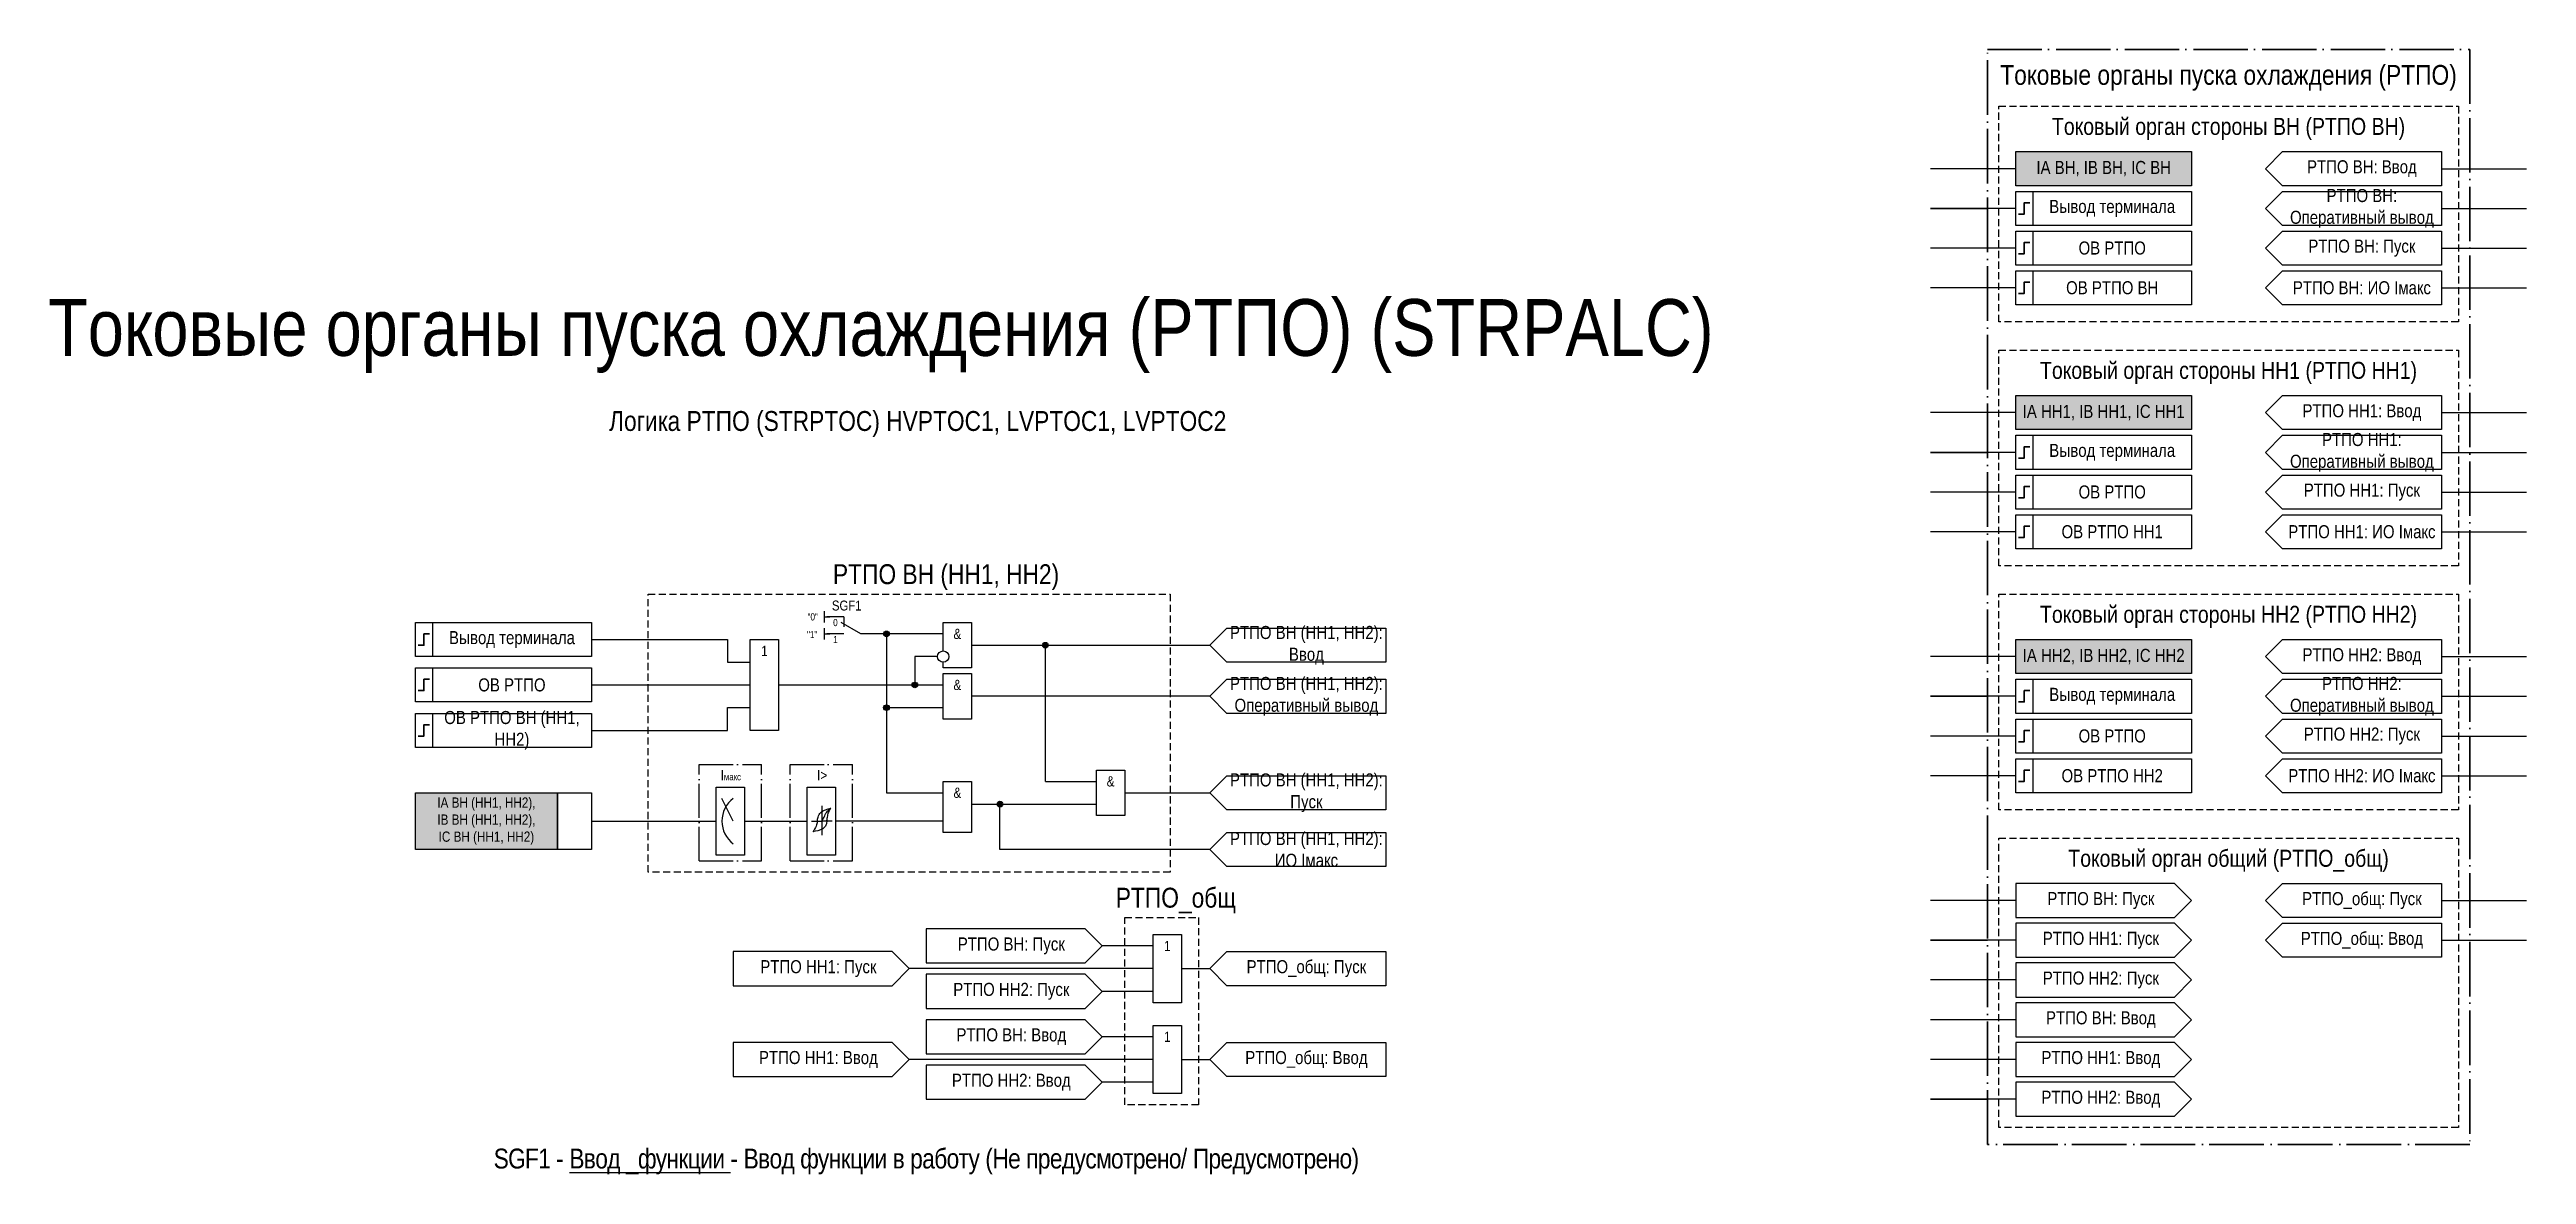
# Model space of a CAD drawing. Header units: millimetres. Extents: x -908 to 815, y -37 to 231.
# Drawn here: x -65.5 to 371, y -27.3 to 171 of the extents above; entities that cross this region are included whole.
import ezdxf
from ezdxf.enums import TextEntityAlignment as Align

# ---------------------------------------------------------------- set-up
doc = ezdxf.new("R2010")
doc.units = ezdxf.units.MM
doc.linetypes.add('ACAD_ISO04W100', pattern=[30, 24, -3, 0, -3])
doc.linetypes.add('штриховая2', pattern=[0.375, 0.25, -0.125])
doc.layers.add('TEXT', color=7, linetype='Continuous', lineweight=25)
doc.layers.add('Основная', color=7, linetype='Continuous')
doc.styles.add('1.8_Gost_RD', font='ARIALN.TTF', dxfattribs={"height": 1.8})
doc.styles.add('2.5_Gost_RD', font='ARIALN.TTF', dxfattribs={"height": 2.5})
doc.styles.add('3.5_Gost_RD', font='ARIALN.TTF', dxfattribs={"height": 3.5})
doc.styles.add('Вывод', font='ARIALN.TTF', dxfattribs={"height": 2.5})
doc.styles.add('Компонент', font='ARIALN.TTF', dxfattribs={"height": 3.5})

msp = doc.modelspace()

# ---------------------------------------------------------------- texts
at = {"color": 30, "ltscale": 100, "attachment_point": 5, "style": '3.5_Gost_RD'}
for s, insert, char_height, width in [('Токовые органы пуска охлаждения (РТПО)', (318.5, 166), 3.5, 85), ('Токовый орган стороны ВН (РТПО ВН)', (318.5, 157), 3, 81), ('Токовый орган стороны НН1 (РТПО НН1)', (318.5, 114), 3, 81), ('Логика РТПО (STRPTOC) {\\C6;HVPTOC1, LVPTOC1, LVPTOC2}', (87.5, 105), 3.5, 145), ('Токовый орган стороны НН2 (РТПО НН2)', (318.5, 71), 3, 81), ('Токовый орган общий (РТПО_общ)', (318.5, 28), 3, 81), ('{\\T0.95;SGF1 - \\LВвод _функции\\l - Ввод функции в работу (Не предусмотрено/ Предусмотрено)}', (89, -25), 3.5, 165)]:
    msp.add_mtext(s, dxfattribs=dict(at, insert=insert, char_height=char_height, width=width))
at = {"color": 0, "ltscale": 100, "char_height": 2.3, "attachment_point": 5, "style": '2.5_Gost_RD'}
for s, insert, width in [('{\\C256;IA ВН, IB ВН, IC ВН}', (296.5, 150), 31), ('{\\C256;Вывод терминала}', (298, 143), 28), ('{\\C256;IA НН1, IB НН1, IC НН1}', (296.5, 107), 31), ('{\\C256;Вывод терминала}', (298, 100), 28), ('{\\C256;IA НН2, IB НН2, IC НН2}', (296.5, 64), 31), ('{\\C256;Вывод терминала}', (298, 57), 28)]:
    msp.add_mtext(s, dxfattribs=dict(at, insert=insert, width=width))
at = {"ltscale": 100, "attachment_point": 5, "style": '2.5_Gost_RD'}
for s, insert, char_height, width in [('РТПО ВН: Ввод', (342, 150), 2.3, 28), ('РТПО ВН: Оперативный вывод', (342, 143), 2.3, 28), ('РТПО ВН: Пуск', (342, 136), 2.3, 28), ('РТПО ВН: ИО Iмакс', (342, 129), 2.3, 28), ('РТПО НН1: Ввод', (342, 107), 2.3, 28), ('РТПО НН1: Оперативный вывод', (342, 100), 2.3, 28), ('РТПО НН1: Пуск', (342, 93), 2.3, 28), ('РТПО НН1: ИО Iмакс', (342, 86), 2.3, 28), ('Вывод терминала', (16, 67), 2.3, 28), ('1', (60.5, 65), 1.8, 5), ('&', (94.5, 68), 1.8, 5), ('РТПО ВН (НН1, НН2): Ввод', (156, 66), 2.3, 28), ('РТПО НН2: Ввод', (342, 64), 2.3, 28), ('&', (94.5, 59), 1.8, 5), ('РТПО ВН (НН1, НН2): Оперативный вывод', (156, 57), 2.3, 28), ('РТПО НН2: Оперативный вывод', (342, 57), 2.3, 28), ('РТПО НН2: Пуск', (342, 50), 2.3, 28), ('РТПО НН2: ИО Iмакс', (342, 43), 2.3, 28), ('&', (94.5, 40), 1.8, 5), ('&', (121.5, 42), 1.8, 5), ('РТПО ВН (НН1, НН2): Пуск', (156, 40), 2.3, 28), ('РТПО ВН (НН1, НН2): ИО Iмакс', (156, 30), 2.3, 28), ('РТПО ВН: Пуск', (296, 21), 2.3, 28), ('РТПО_общ: Пуск', (342, 21), 2.3, 28), ('РТПО ВН: Пуск', (104, 13), 2.3, 28), ('1', (131.5, 13), 1.8, 5), ('РТПО НН1: Пуск', (296, 14), 2.3, 28), ('РТПО_общ: Ввод', (342, 14), 2.3, 28), ('РТПО НН1: Пуск', (70, 9), 2.3, 28), ('РТПО_общ: Пуск', (156, 9), 2.3, 28), ('РТПО НН2: Пуск', (104, 5), 2.3, 28), ('РТПО НН2: Пуск', (296, 7), 2.3, 28), ('РТПО ВН: Ввод', (296, 0), 2.3, 28), ('РТПО ВН: Ввод', (104, -3), 2.3, 28), ('1', (131.5, -3), 1.8, 5), ('РТПО НН1: Ввод', (70, -7), 2.3, 28), ('РТПО_общ: Ввод', (156, -7), 2.3, 28), ('РТПО НН1: Ввод', (296, -7), 2.3, 28), ('РТПО НН2: Ввод', (104, -11), 2.3, 28), ('РТПО НН2: Ввод', (296, -14), 2.3, 28)]:
    msp.add_mtext(s, dxfattribs=dict(at, insert=insert, char_height=char_height, width=width))
at = {"color": 3, "ltscale": 100, "insert": (81, 120.5), "char_height": 10, "width": 318.1655, "attachment_point": 5, "style": '3.5_Gost_RD'}
msp.add_mtext('Токовые органы пуска охлаждения (РТПО) (STRPALC)', dxfattribs=at)
at = {"color": 251, "ltscale": 100, "true_color": 0x58595b, "char_height": 3.5, "width": 113, "attachment_point": 5, "style": '3.5_Gost_RD'}
for s, insert in [('РТПО ВН (НН1, НН2)', (92.5, 78)), ('РТПО_общ', (133, 21))]:
    msp.add_mtext(s, dxfattribs=dict(at, insert=insert))
at = {"ltscale": 100, "insert": (68, 68.5), "char_height": 1.25, "attachment_point": 1, "style": '3.5_Gost_RD'}
msp.add_mtext_dynamic_manual_height_columns('"1"', width=2, gutter_width=17.5, heights=[0], dxfattribs=at)
at = {"color": 7, "ltscale": 100, "char_height": 1.8, "attachment_point": 1, "style": '1.8_Gost_RD'}
for s, insert in [('\\pi2.7859;I{\\H0.66667x;макс}', (50, 44)), ('\\pi4.7676;I>', (65, 44))]:
    msp.add_mtext_dynamic_manual_height_columns(s, width=11, gutter_width=17.5, heights=[0], dxfattribs=dict(at, insert=insert))
at = {"layer": 'TEXT', "color": 0, "ltscale": 100, "attachment_point": 5, "style": '2.5_Gost_RD'}
for s, insert, char_height, width in [('{\\C256;ОВ РТПО}', (298, 136), 2.3, 28), ('{\\C256;ОВ РТПО}', (298, 93), 2.3, 28), ('{\\C256;ОВ РТПО}', (16, 59), 2.3, 28), ('{\\C256;ОВ РТПО}', (298, 50), 2.3, 28), ('{\\H0.72x;IA ВН (НН1, НН2), \\PIB ВН (НН1, НН2), \\PIC ВН (НН1, НН2)}', (11.5, 35), 2.5, 25)]:
    msp.add_mtext(s, dxfattribs=dict(at, insert=insert, char_height=char_height, width=width))
at = {"layer": 'Основная', "color": 0, "ltscale": 100, "char_height": 2.3, "width": 28, "attachment_point": 5, "style": '2.5_Gost_RD'}
for s, insert in [('{\\C256;ОВ РТПО ВН}', (298, 129)), ('{\\C256;ОВ РТПО НН1}', (298, 86)), ('{\\C256;ОВ РТПО ВН (НН1, НН2)}', (16, 51)), ('{\\C256;ОВ РТПО НН2}', (298, 43))]:
    msp.add_mtext(s, dxfattribs=dict(at, insert=insert))

# ---------------------------------------------------------------- blocks, each defined once
blk = doc.blocks.new('*U79')
at = {"layer": 'Основная', "color": 0}
blk.add_line((0, 0), (7, 4), dxfattribs=at)
at = {"layer": 'Основная', "ltscale": 0.35}
blk.add_line((6, 6), (6, 2.5), dxfattribs=at)
blk = doc.blocks.new('*U81')
at = {"layer": 'Основная', "color": 0}
for p, q in [((-3, 6), (-9, 6)), ((-3, 0), (-9, 0)), ((9, 0), (3, 0))]:
    blk.add_line(p, q, dxfattribs=at)
at = {"layer": 'Основная', "ltscale": 0.25, "xscale": -1}
blk.add_blockref('*U79', (3, 0), dxfattribs=at)
at = {"layer": 'Основная'}
for tag, height, style, p in [('ОУ', 3.5, 'Компонент', (-2, 10)), ('В1', 2.5, 'Вывод', (-14, 6)), ('В2', 2.5, 'Вывод', (-6, 4)), ('В3', 2.5, 'Вывод', (-6, -2))]:
    blk.add_attdef(tag, text='', height=height, dxfattribs=dict(at, style=style)).set_placement(p, align=Align.MIDDLE_CENTER)
blk = doc.blocks.new('Точка')
at = {"ltscale": 100}
h = blk.add_hatch(color=256, dxfattribs=at)
h.dxf.hatch_style = 1
edge = h.paths.add_edge_path()
edge.add_arc((0, 0), 0.5, 0, 360)
blk.add_circle((0, 0), 0.5, dxfattribs=at)
blk = doc.blocks.new('*U70')
at = {"layer": 'Основная', "linetype": 'ACAD_ISO04W100', "ltscale": 0.25}
for p, q in [((0, 0), (11, 0)), ((0, -17), (0, 0)), ((11, -17), (11, 0)), ((0, -17), (11, -17))]:
    blk.add_line(p, q, dxfattribs=at)
at = {"layer": 'Основная', "style": 'Компонент'}
blk.add_attdef('ОУ', text='', height=3.5, dxfattribs=at).set_placement((11, 0), align=Align.MIDDLE_CENTER)

# ---------------------------------------------------------------- hatches: boundary and pattern name
at = {"ltscale": 100, "true_color": 0xf7941d}
h = msp.add_hatch(color=30, dxfattribs=at)
h.dxf.hatch_style = 1
h.paths.add_polyline_path([(281, 153), (312, 153), (312, 147), (281, 147)])
h = msp.add_hatch(color=30, dxfattribs=at)
h.dxf.hatch_style = 1
h.paths.add_polyline_path([(281, 110), (312, 110), (312, 104), (281, 104)])
h = msp.add_hatch(color=30, dxfattribs=at)
h.dxf.hatch_style = 1
h.paths.add_polyline_path([(281, 67), (312, 67), (312, 61), (281, 61)])
h = msp.add_hatch(color=30, dxfattribs=at)
h.dxf.hatch_style = 1
h.paths.add_polyline_path([(-1, 40), (24, 40), (24, 30), (-1, 30)])

# ---------------------------------------------------------------- linework, layer by layer
at = {"ltscale": 100}
for p, q in [((281, 150), (266, 150)), ((356, 150), (371, 150)), ((281, 143), (266, 143)), ((266, 143), (276, 143)), ((356, 143), (371, 143)), ((281, 136), (266, 136)), ((328, 139), (325, 136)), ((325, 136), (328, 133)), ((328, 139), (356, 139)), ((356, 136), (371, 136)), ((328, 132), (325, 129)), ((328, 132), (356, 132)), ((281, 129), (266, 129)), ((325, 129), (328, 126)), ((356, 129), (371, 129)), ((281, 107), (266, 107)), ((356, 107), (371, 107)), ((281, 100), (266, 100)), ((266, 100), (276, 100)), ((356, 100), (371, 100)), ((281, 93), (266, 93)), ((328, 96), (325, 93)), ((325, 93), (328, 90)), ((328, 96), (356, 96)), ((356, 93), (371, 93)), ((328, 89), (325, 86)), ((328, 89), (356, 89)), ((281, 86), (266, 86)), ((325, 86), (328, 83)), ((356, 86), (371, 86)), ((71, 72), (71, 70)), ((71, 71), (72, 71)), ((71, 69), (71, 67)), ((71, 68), (72, 68)), ((92, 68), (80, 68)), ((82, 68), (82, 55)), ((97, 66), (139, 66)), ((110, 42), (110, 66)), ((142, 69), (139, 66)), ((139, 66), (142, 63)), ((142, 69), (170, 69)), ((170, 69), (170, 63)), ((87, 64), (87, 59)), ((91, 64), (87, 64)), ((170, 63), (142, 63)), ((281, 64), (266, 64)), ((356, 64), (371, 64)), ((30, 59), (58, 59)), ((63, 59), (92, 59)), ((139, 57), (97, 57)), ((142, 60), (139, 57)), ((139, 57), (142, 54)), ((142, 60), (170, 60)), ((170, 60), (170, 54)), ((281, 57), (266, 57)), ((266, 57), (276, 57)), ((356, 57), (371, 57)), ((82, 55), (92, 55)), ((82, 55), (82, 40)), ((170, 54), (142, 54)), ((328, 53), (325, 50)), ((328, 53), (356, 53)), ((281, 50), (266, 50)), ((325, 50), (328, 47)), ((356, 50), (371, 50)), ((328, 46), (325, 43)), ((328, 46), (356, 46)), ((52, 39.5), (52, 41)), ((52, 41), (57, 41)), ((52, 32), (52, 40)), ((57, 41), (57, 35)), ((68, 39.5), (68, 41)), ((68, 41), (73, 41)), ((68, 32), (68, 40)), ((73, 41), (73, 35)), ((82, 40), (92, 40)), ((110, 42), (119, 42)), ((124, 40), (139, 40)), ((142, 43), (139, 40)), ((139, 40), (142, 37)), ((142, 43), (170, 43)), ((281, 43), (266, 43)), ((325, 43), (328, 40)), ((356, 43), (371, 43)), ((30, 35), (52, 35)), ((57, 35), (57, 29)), ((73, 35), (73, 29)), ((92, 35), (73, 35)), ((97, 38), (119, 38)), ((102, 30), (102, 38)), ((52, 29), (52, 32)), ((68, 29), (68, 32)), ((142, 33), (139, 30)), ((142, 33), (170, 33)), ((57, 29), (52, 29)), ((73, 29), (68, 29)), ((139, 30), (102, 30)), ((139, 30), (142, 27)), ((281, 24), (281, 18)), ((309, 24), (281, 24)), ((309, 24), (312, 21)), ((328, 24), (325, 21)), ((328, 24), (356, 24)), ((281, 21), (266, 21)), ((281, 18), (309, 18)), ((312, 21), (309, 18)), ((325, 21), (328, 18)), ((356, 21), (371, 21)), ((89, 16), (89, 10)), ((117, 16), (89, 16)), ((117, 16), (120, 13)), ((281, 14), (266, 14)), ((266, 14), (276, 14)), ((281, 17), (281, 11)), ((309, 17), (281, 17)), ((309, 17), (312, 14)), ((312, 14), (309, 11)), ((328, 17), (325, 14)), ((325, 14), (328, 11)), ((328, 17), (356, 17)), ((356, 17), (356, 11)), ((356, 14), (371, 14)), ((55, 12), (55, 6)), ((83, 12), (55, 12)), ((83, 12), (86, 9)), ((86, 9), (83, 6)), ((129, 9), (86, 9)), ((89, 10), (117, 10)), ((120, 13), (117, 10)), ((129, 13), (120, 13)), ((134, 9), (139, 9)), ((142, 12), (139, 9)), ((139, 9), (142, 6)), ((142, 12), (170, 12)), ((281, 11), (309, 11)), ((281, 10), (281, 4)), ((309, 10), (281, 10)), ((309, 10), (312, 7)), ((356, 11), (328, 11)), ((55, 6), (83, 6)), ((89, 8), (89, 2)), ((117, 8), (89, 8)), ((117, 8), (120, 5)), ((120, 5), (117, 2)), ((129, 5), (120, 5)), ((281, 7), (266, 7)), ((312, 7), (309, 4)), ((89, 2), (117, 2)), ((89, 0), (89, -6)), ((117, 0), (89, 0)), ((117, 0), (120, -3)), ((281, 0), (266, 0)), ((281, 4), (309, 4)), ((281, 3), (281, -3)), ((309, 3), (281, 3)), ((309, 3), (312, 0)), ((312, 0), (309, -3)), ((55, -4), (55, -10)), ((83, -4), (55, -4)), ((83, -4), (86, -7)), ((120, -3), (117, -6)), ((129, -3), (120, -3)), ((142, -4), (139, -7)), ((142, -4), (170, -4)), ((170, -4), (170, -10)), ((281, -3), (309, -3)), ((281, -4), (281, -10)), ((309, -4), (281, -4)), ((309, -4), (312, -7)), ((86, -7), (83, -10)), ((129, -7), (86, -7)), ((89, -6), (117, -6)), ((89, -8), (89, -14)), ((117, -8), (89, -8)), ((117, -8), (120, -11)), ((134, -7), (139, -7)), ((139, -7), (142, -10)), ((281, -7), (266, -7)), ((312, -7), (309, -10)), ((55, -10), (83, -10)), ((120, -11), (117, -14)), ((129, -11), (120, -11)), ((170, -10), (142, -10)), ((281, -10), (309, -10)), ((281, -11), (281, -17)), ((309, -11), (281, -11)), ((309, -11), (312, -14)), ((89, -14), (117, -14)), ((281, -14), (266, -14)), ((266, -14), (276, -14)), ((281, -17), (309, -17)), ((312, -14), (309, -17))]:
    msp.add_line(p, q, dxfattribs=at)
at = {"color": 7, "ltscale": 100}
for p, q in [((55, 35), (53, 39)), ((57, 35), (68, 35)), ((68.79, 35), (70.6, 35)), ((72.42, 35), (70.6, 35))]:
    msp.add_line(p, q, dxfattribs=at)
msp.add_line((70.6, 37.72), (70.6, 32.52))
at = {"color": 251, "linetype": 'ACAD_ISO04W100', "lineweight": 30, "ltscale": 0.4, "true_color": 0x58595b}
msp.add_lwpolyline([(276, 171), (361, 171), (361, -22), (276, -22)], close=True, dxfattribs=at)
at = {"linetype": 'штриховая2', "ltscale": 5}
for points in [[(278, 161), (359, 161), (359, 123), (278, 123)], [(278, 118), (359, 118), (359, 80), (278, 80)], [(278, 75), (359, 75), (359, 37), (278, 37)], [(278, 32), (359, 32), (359, -19), (278, -19)]]:
    msp.add_lwpolyline(points, close=True, dxfattribs=at)
at = {"ltscale": 100}
for points in [[(281, 153), (312, 153), (312, 147), (281, 147)], [(281, 146), (284, 146), (284, 140), (281, 140)], [(281, 146), (312, 146), (312, 140), (281, 140)], [(281, 139), (284, 139), (284, 133), (281, 133)], [(281, 139), (312, 139), (312, 133), (281, 133)], [(281, 132), (284, 132), (284, 126), (281, 126)], [(281, 132), (312, 132), (312, 126), (281, 126)], [(281, 110), (312, 110), (312, 104), (281, 104)], [(281, 103), (284, 103), (284, 97), (281, 97)], [(281, 103), (312, 103), (312, 97), (281, 97)], [(281, 96), (284, 96), (284, 90), (281, 90)], [(281, 96), (312, 96), (312, 90), (281, 90)], [(281, 89), (284, 89), (284, 83), (281, 83)], [(281, 89), (312, 89), (312, 83), (281, 83)], [(-1, 70), (2, 70), (2, 64), (-1, 64)], [(-1, 70), (30, 70), (30, 64), (-1, 64)], [(58, 67), (63, 67), (63, 51), (58, 51)], [(281, 67), (312, 67), (312, 61), (281, 61)], [(-1, 62), (2, 62), (2, 56), (-1, 56)], [(-1, 62), (30, 62), (30, 56), (-1, 56)], [(281, 60), (284, 60), (284, 54), (281, 54)], [(281, 60), (312, 60), (312, 54), (281, 54)], [(-1, 54), (2, 54), (2, 48), (-1, 48)], [(-1, 54), (30, 54), (30, 48), (-1, 48)], [(281, 53), (284, 53), (284, 47), (281, 47)], [(281, 53), (312, 53), (312, 47), (281, 47)], [(119, 44), (124, 44), (124, 36), (119, 36)], [(281, 46), (284, 46), (284, 40), (281, 40)], [(281, 46), (312, 46), (312, 40), (281, 40)], [(-1, 40), (24, 40), (24, 30), (-1, 30)], [(24, 40), (30, 40), (30, 30), (24, 30)], [(92, 42), (97, 42), (97, 33), (92, 33)]]:
    msp.add_lwpolyline(points, close=True, dxfattribs=at)
for points in [[(325, 150), (328, 153), (356, 153), (356, 147), (328, 147), (325, 150)], [(325, 143), (328, 146), (356, 146), (356, 140), (328, 140), (325, 143)], [(325, 136), (328, 139), (356, 139), (356, 133), (328, 133), (325, 136)], [(325, 129), (328, 132), (356, 132), (356, 126), (328, 126), (325, 129)], [(325, 107), (328, 110), (356, 110), (356, 104), (328, 104), (325, 107)], [(325, 100), (328, 103), (356, 103), (356, 97), (328, 97), (325, 100)], [(325, 93), (328, 96), (356, 96), (356, 90), (328, 90), (325, 93)], [(325, 86), (328, 89), (356, 89), (356, 83), (328, 83), (325, 86)], [(92, 67), (92, 70), (97, 70), (97, 62), (92, 62), (92, 63)], [(30, 67), (54, 67), (54, 63), (58, 63)], [(92, 65), (92, 67)], [(325, 64), (328, 67), (356, 67), (356, 61), (328, 61), (325, 64)], [(92, 54), (92, 61), (97, 61), (97, 53), (92, 53), (92, 54)], [(325, 57), (328, 60), (356, 60), (356, 54), (328, 54), (325, 57)], [(30, 51), (54, 51), (54, 55), (58, 55)], [(325, 50), (328, 53), (356, 53), (356, 47), (328, 47), (325, 50)], [(325, 43), (328, 46), (356, 46), (356, 40), (328, 40), (325, 43)], [(139, 40), (142, 43), (170, 43), (170, 37), (142, 37), (139, 40)], [(139, 30), (142, 33), (170, 33), (170, 27), (142, 27), (139, 30)], [(325, 21), (328, 24), (356, 24), (356, 18), (328, 18), (325, 21)], [(129, 9), (129, 15), (134, 15), (134, 3), (129, 3), (129, 9)], [(139, 9), (142, 12), (170, 12), (170, 6), (142, 6), (139, 9)], [(129, -7), (129, -1), (134, -1), (134, -13), (129, -13), (129, -7)]]:
    msp.add_lwpolyline(points, dxfattribs=at)
at = {"lineweight": 30, "ltscale": 100}
for points in [[(283.5, 144), (282.5, 144), (282.5, 142), (281.5, 142)], [(283.5, 137), (282.5, 137), (282.5, 135), (281.5, 135)], [(283.5, 130), (282.5, 130), (282.5, 128), (281.5, 128)], [(283.5, 101), (282.5, 101), (282.5, 99), (281.5, 99)], [(283.5, 94), (282.5, 94), (282.5, 92), (281.5, 92)], [(283.5, 87), (282.5, 87), (282.5, 85), (281.5, 85)], [(1.5, 68), (0.5, 68), (0.5, 66), (-0.5, 66)], [(1.5, 60), (0.5, 60), (0.5, 58), (-0.5, 58)], [(283.5, 58), (282.5, 58), (282.5, 56), (281.5, 56)], [(1.5, 52), (0.5, 52), (0.5, 50), (-0.5, 50)], [(283.5, 51), (282.5, 51), (282.5, 49), (281.5, 49)], [(283.5, 44), (282.5, 44), (282.5, 42), (281.5, 42)]]:
    msp.add_lwpolyline(points, dxfattribs=at)
at = {"color": 251, "linetype": 'штриховая2', "ltscale": 5, "true_color": 0x58595b}
for points in [[(40, 75), (132, 75), (132, 26), (40, 26)], [(124, 18), (137, 18), (137, -15), (124, -15)]]:
    msp.add_lwpolyline(points, close=True, dxfattribs=at)
at = {"ltscale": 100}
msp.add_circle((92, 64), 1, dxfattribs=at)
at = {"color": 7, "ltscale": 100}
msp.add_arc((58, 35), 5, 126.8699, 233.1301, dxfattribs=at)
for points in [[(69.8, 34.92), (69.6, 34.13), (69, 33.12)], [(71.48, 34.92), (71.25, 34.13), (70.76, 33.67), (69, 33.12)], [(69.8, 34.92), (69.95, 35.71), (70.44, 36.54), (72.2, 37.26)], [(70.6, 35), (71, 35.72), (71.47, 36.6), (72.2, 37.26)], [(71.48, 34.92), (71.6, 35.71), (71.81, 36.54), (72.2, 37.26)]]:
    msp.add_spline(points, degree=3)

# ---------------------------------------------------------------- block references
at = {"ltscale": 100}
for p in [(82, 68), (110, 66), (87, 59), (82, 55), (102, 38)]:
    msp.add_blockref('Точка', p, dxfattribs=at)
at = {"layer": 'Основная', "ltscale": 0.25, "xscale": 0.5, "yscale": 0.5, "zscale": 0.5}
msp.add_blockref('*U81', (76, 68), dxfattribs=at).add_auto_attribs({'ОУ': 'SGF1', 'В1': '"0"', 'В2': '0', 'В3': '1'})
at = {"layer": 'Основная', "ltscale": 0.25}
for p in [(49, 45), (65, 45)]:
    msp.add_blockref('*U70', p, dxfattribs=at)

msp.set_redraw_order([(e.dxf.handle, doc.entitydb.next_handle()) for e in msp.query("TEXT MTEXT ATTDEF DIMENSION ARC_DIMENSION")])  # texts and dimensions are drawn at this point

doc.saveas('drawing.dxf')
